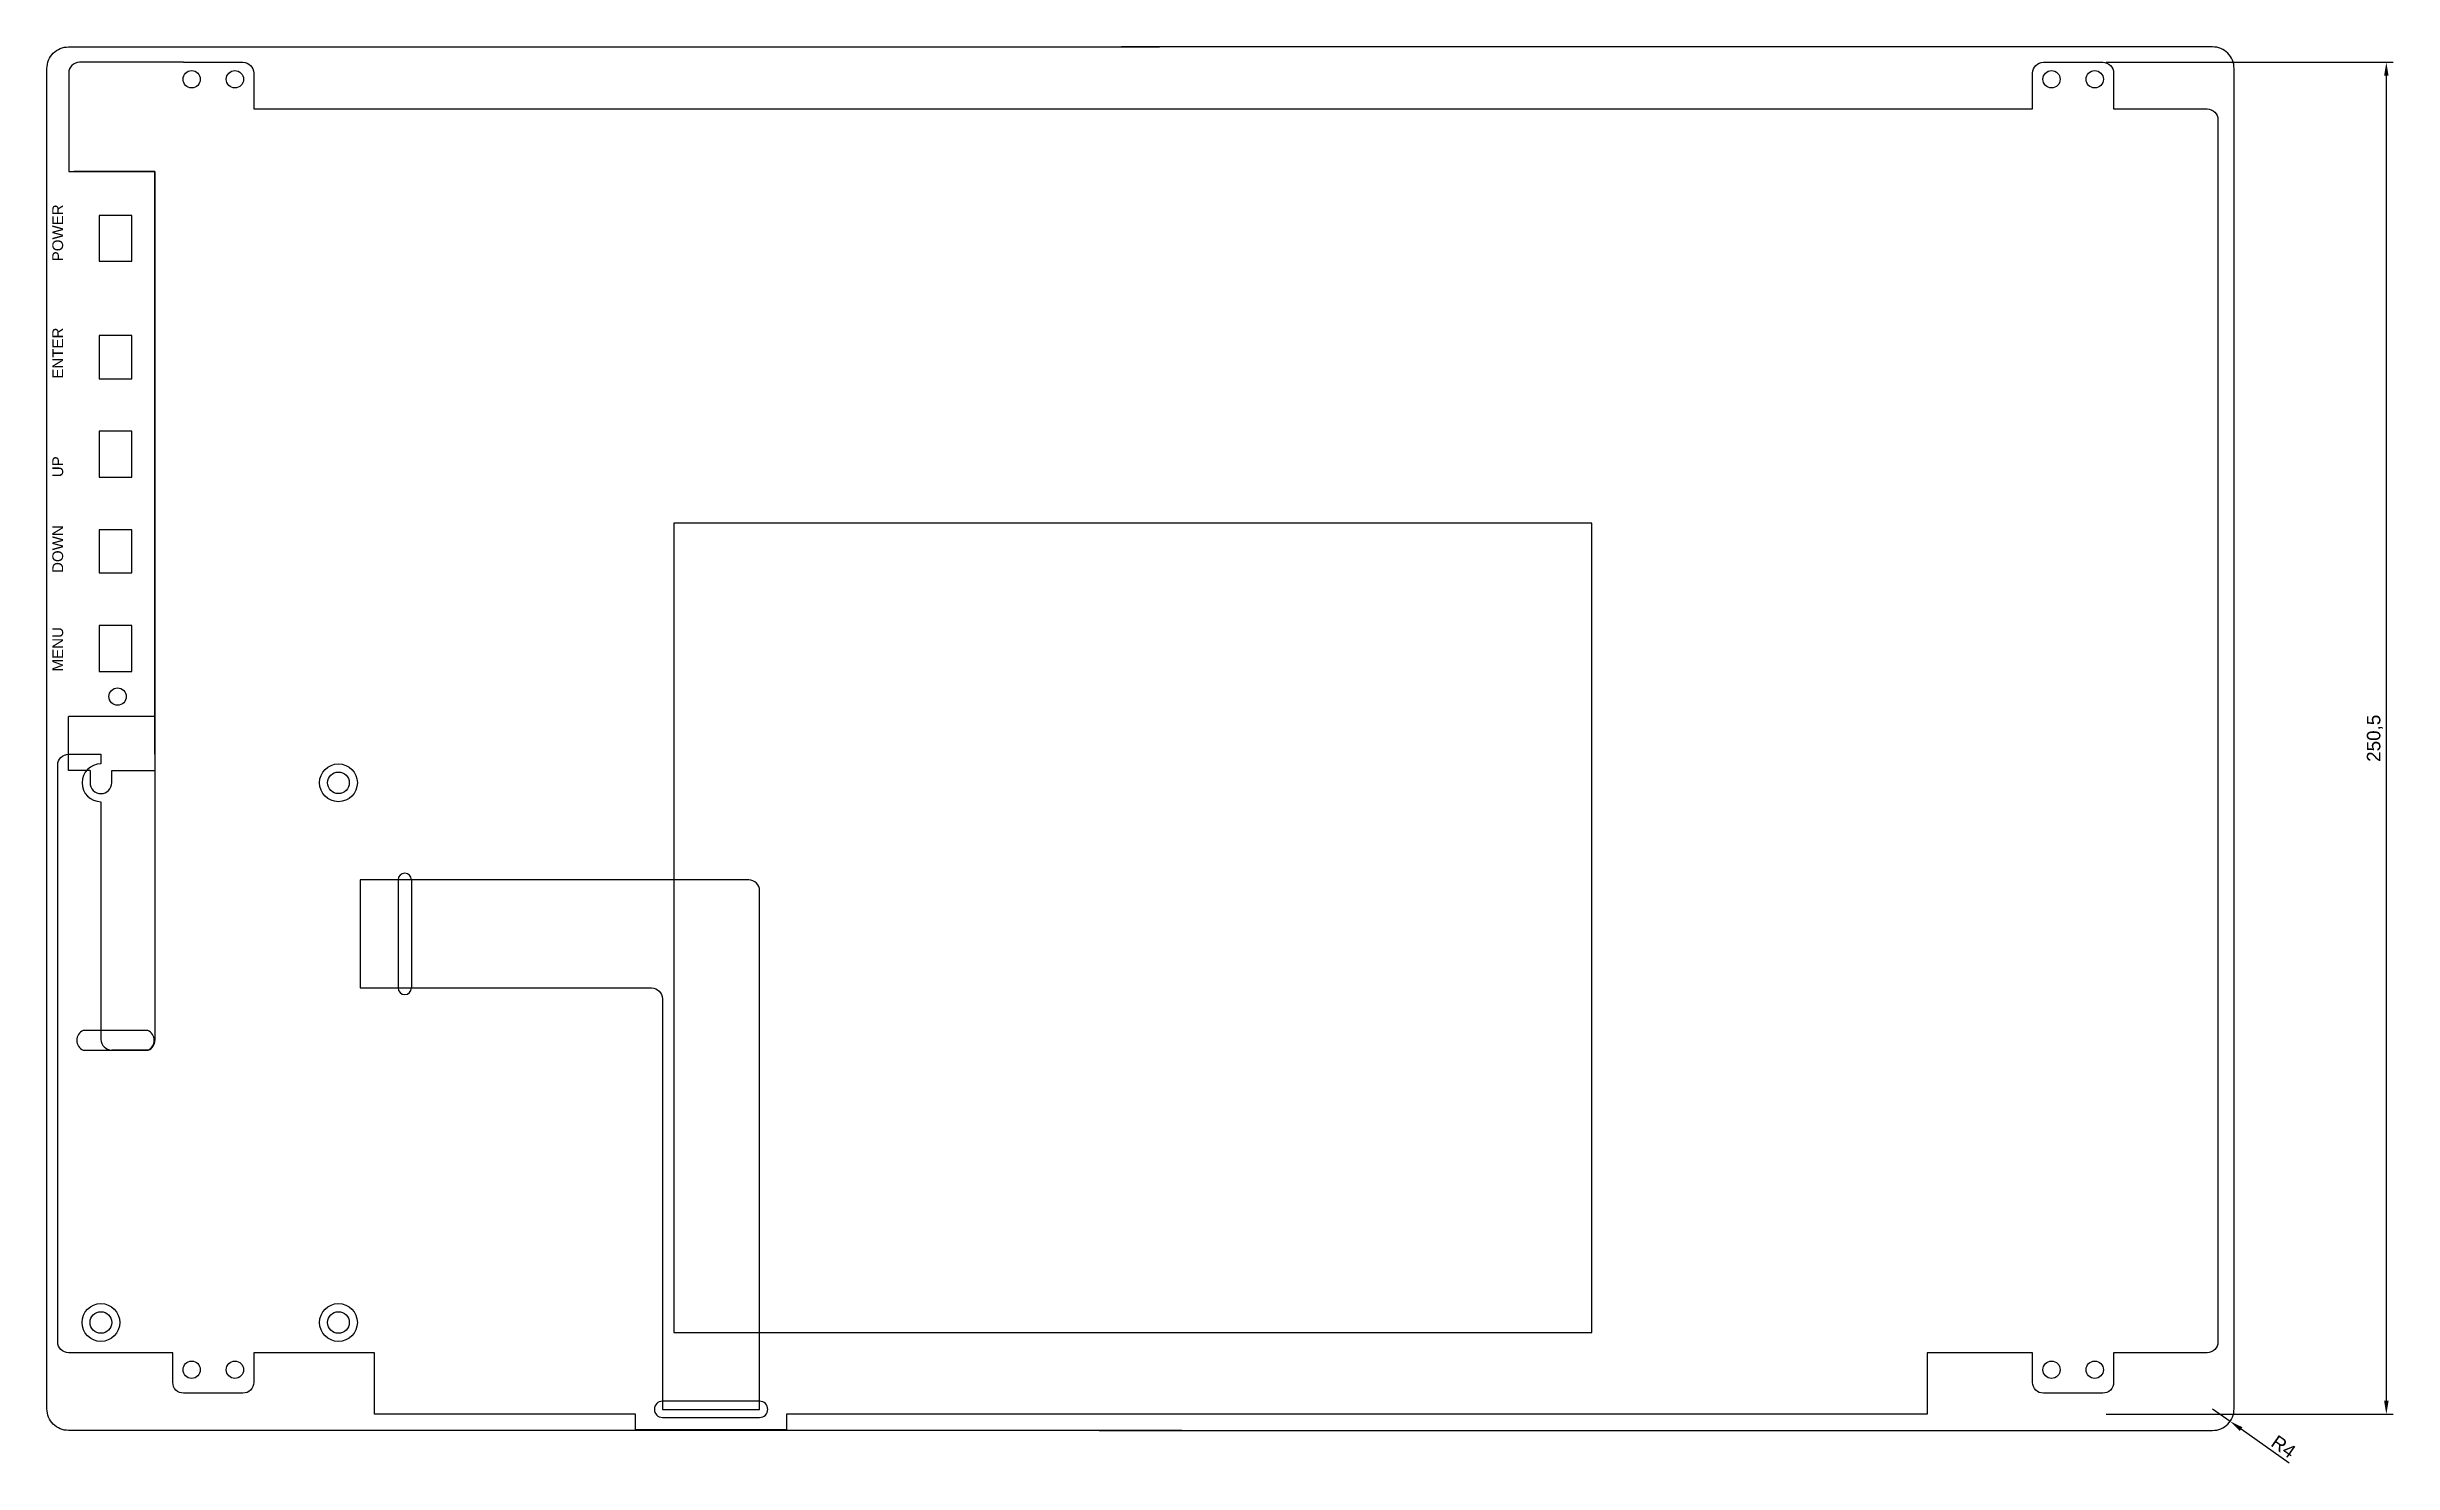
# Model space of a CAD drawing. Header units: millimetres. Extents: x -1635 to 5442, y -1125 to 1353.
# Drawn here: x 2119.8 to 2554.4, y -246.9 to 15.5 of the extents above; entities that cross this region are included whole.
import ezdxf

# ---------------------------------------------------------------- set-up
doc = ezdxf.new("R2010")
doc.units = ezdxf.units.MM
doc.styles.get("Standard").update_dxf_attribs({"font": 'arial.ttf'})
doc.dimstyles.new('ISO-25', dxfattribs={"dimtxt": 2.5, "dimasz": 2.5, "dimexe": 1.25, "dimexo": 0.625, "dimtad": 1, "dimtxsty": 'Standard', "dimcen": 2.5, "dimadec": 0, "dimazin": 0, "dimtfac": 1, "dimtmove": 0, "dimatfit": 3, "dimfxl": 1, "dimarcsym": 0})

msp = doc.modelspace()

# ---------------------------------------------------------------- texts
for s, p in [('POWER', (2122.804, -24.212)), ('ENTER', (2122.804, -45.962)), ('UP', (2122.804, -64.212)), ('DOWN', (2122.804, -81.962)), ('MENU', (2122.804, -100.212))]:
    msp.add_text(s, height=2, rotation=90).set_placement(p)

# ---------------------------------------------------------------- blocks, each defined once
blk = doc.blocks.new('*D49')
at = {"color": 0, "lineweight": -2, "transparency": 16777216}
for p, q in [((2501.24, 12.66), (2554.38, 12.66)), ((2553.13, 10.16), (2553.13, -235.34)), ((2501.24, -237.84), (2554.38, -237.84))]:
    blk.add_line(p, q, dxfattribs=at)
at = {"color": 0, "transparency": 16777216}
for points in [[(2552.72, 10.16), (2553.55, 10.16), (2553.13, 12.66)], [(2552.72, -235.34), (2553.55, -235.34), (2553.13, -237.84)]]:
    blk.add_solid(points, dxfattribs=at)
at = {"layer": 'Defpoints', "color": 0, "transparency": 16777216}
for p in [(2500.62, 12.66), (2500.62, -237.84), (2553.13, -237.84)]:
    blk.add_point(p, dxfattribs=at)
at = {"color": 0, "transparency": 16777216, "insert": (2551.01, -112.59), "char_height": 2.5, "attachment_point": 5, "rotation": 90}
blk.add_mtext('250,5', dxfattribs=at)
blk = doc.blocks.new('*D50')
at = {"color": 0, "lineweight": -2, "transparency": 16777216}
for p, q in [((2520.93, -236.84), (2524.2, -239.15)), ((2535.16, -246.89), (2526.24, -240.59))]:
    blk.add_line(p, q, dxfattribs=at)
at = {"color": 0, "transparency": 16777216}
blk.add_solid([(2526.48, -240.25), (2526, -240.93), (2524.2, -239.15)], dxfattribs=at)
at = {"layer": 'Defpoints', "color": 0, "transparency": 16777216}
for p in [(2520.93, -236.84), (2524.2, -239.15)]:
    blk.add_point(p, dxfattribs=at)
at = {"color": 0, "transparency": 16777216, "insert": (2534.09, -243.84), "char_height": 2.5, "attachment_point": 5, "rotation": 324.7656}
blk.add_mtext('R4', dxfattribs=at)

# ---------------------------------------------------------------- dimensions: what is measured, and where the dimension line sits
dim = msp.add_linear_dim(base=(2553.132, -237.838), p1=(2500.619, 12.662), p2=(2500.619, -237.838), angle=90, dimstyle='ISO-25')
dim.commit()
dim.dimension.update_dxf_attribs({"geometry": '*D49', "text_midpoint": (2551.005, -112.588)})
dim = msp.add_radius_dim(center=(2520.934, -236.838), mpoint=(2524.201, -239.146), dimstyle='ISO-25')
dim.commit()
dim.dimension.update_dxf_attribs({"geometry": '*D50', "text_midpoint": (2533.012, -245.369), "dimtype": 164})

# ---------------------------------------------------------------- linework, layer by layer
for p, q in [((2123.85, 10.662), (2123.85, -7.562)), ((2145.119, 12.662), (2125.85, 12.662)), ((2123.85, -7.562), (2139.804, -7.562)), ((2139.804, -7.562), (2124.804, -7.562)), ((2139.804, -108.562), (2123.804, -108.562)), ((2123.804, -118.562), (2123.804, -108.562)), ((2139.804, -108.562), (2139.804, -118.562)), ((2129.804, -115.562), (2129.804, -117.339)), ((2139.804, -115.562), (2139.804, -168.562)), ((2127.804, -118.562), (2123.804, -118.562)), ((2127.804, -118.562), (2127.804, -120.839)), ((2131.804, -120.839), (2131.804, -118.562)), ((2131.804, -118.562), (2139.804, -118.562)), ((2129.804, -124.339), (2129.804, -168.377)), ((2184.839, -138.839), (2184.839, -158.839)), ((2187.339, -138.839), (2187.339, -158.839)), ((2138.627, -170.377), (2131.804, -170.377))]:
    msp.add_line(p, q)
for points in [[(2330.041, -240.838), (2123.804, -240.838, -0.4142136), (2119.804, -236.838), (2119.804, 11.512, -0.4142136), (2123.804, 15.512), (2153.619, 15.512), (2325.869, 15.512)], [(2314.698, -240.838), (2520.934, -240.838, 0.4142136), (2524.934, -236.838), (2524.934, 11.512, 0.4142136), (2520.934, 15.512), (2491.119, 15.512), (2318.869, 15.512)], [(2145.119, 12.662), (2156.119, 12.662, -0.4142136), (2158.119, 10.662), (2158.119, 4.012), (2487.619, 4.012), (2487.619, 10.662, -0.4142136), (2489.619, 12.662), (2500.619, 12.662, -0.4142136), (2502.619, 10.662), (2502.619, 4.012), (2519.934, 4.012, -0.4142136), (2521.934, 2.012), (2521.934, -224.438, -0.4142136), (2519.934, -226.438), (2502.619, -226.438), (2502.619, -231.938, -0.4142136), (2500.619, -233.938), (2489.619, -233.938, -0.4142136), (2487.619, -231.938), (2487.619, -226.438), (2468.104, -226.438), (2468.104, -237.838), (2256.82, -237.838), (2256.82, -240.738), (2228.819, -240.738), (2228.819, -237.838), (2180.504, -237.838), (2180.504, -226.438), (2158.119, -226.438), (2158.119, -231.938, -0.4142136), (2156.119, -233.938), (2145.119, -233.938, -0.4142136), (2143.119, -231.938), (2143.119, -226.438), (2123.804, -226.438, -0.4142136), (2121.804, -224.438), (2121.804, -117.562, -0.4142136), (2123.804, -115.562), (2129.804, -115.562)], [(2138.627, -170.377, 0.2936761), (2139.804, -168.562, 0.2936761)]]:
    msp.add_lwpolyline(points, format="xyb")
for points in [[(2139.804, -115.562), (2139.804, -7.562)], [(2135.504, -15.712), (2129.504, -15.712), (2129.504, -19.962), (2129.504, -24.212), (2135.504, -24.212)], [(2129.504, -37.962), (2129.504, -41.962), (2129.504, -45.962), (2135.504, -45.962), (2135.504, -37.962)], [(2135.504, -55.712), (2129.504, -55.712), (2129.504, -59.962), (2129.504, -64.212), (2135.504, -64.212)], [(2235.944, -72.719), (2235.944, -222.719), (2405.944, -222.719), (2405.944, -147.719), (2405.944, -72.719)], [(2129.504, -73.962), (2129.504, -77.962), (2129.504, -81.962), (2135.504, -81.962), (2135.504, -73.962)], [(2135.504, -91.712), (2129.504, -91.712), (2129.504, -95.962), (2129.504, -100.212), (2135.504, -100.212)]]:
    msp.add_lwpolyline(points, close=True)
for points in [[(2251.819, -140.839, 0.4142136), (2249.819, -138.839), (2177.804, -138.839), (2177.804, -158.839), (2231.819, -158.839, -0.4142136), (2233.819, -160.839), (2233.819, -236.931), (2251.819, -236.931)], [(2138.504, -170.372, 0.645754), (2138.504, -166.726), (2126.504, -166.726, 0.6457501), (2126.504, -170.372)], [(2233.819, -235.431, 1), (2233.819, -238.431), (2251.819, -238.431, 1), (2251.819, -235.431)]]:
    msp.add_lwpolyline(points, format="xyb", close=True)
for centre, radius in [((2146.619, 9.512), 1.6), ((2146.619, 9.512), 1.6), ((2146.619, 9.512), 1.6), ((2154.619, 9.512), 1.6), ((2154.619, 9.512), 1.6), ((2154.619, 9.512), 1.6), ((2491.119, 9.512), 1.6), ((2491.119, 9.512), 1.6), ((2491.119, 9.512), 1.6), ((2499.119, 9.512), 1.6), ((2499.119, 9.512), 1.6), ((2499.119, 9.512), 1.6), ((2132.894, -104.862), 1.6), ((2173.804, -120.839), 3.5), ((2173.804, -120.839), 2), ((2129.804, -220.839), 3.5), ((2129.804, -220.839), 2), ((2173.804, -220.839), 3.5), ((2173.804, -220.839), 2), ((2146.619, -229.588), 1.6), ((2146.619, -229.588), 1.6), ((2146.619, -229.588), 1.6), ((2154.619, -229.588), 1.6), ((2154.619, -229.588), 1.6), ((2154.619, -229.588), 1.6), ((2491.119, -229.588), 1.6), ((2491.119, -229.588), 1.6), ((2491.119, -229.588), 1.6), ((2499.119, -229.588), 1.6), ((2499.119, -229.588), 1.6), ((2499.119, -229.588), 1.6)]:
    msp.add_circle(centre, radius)
for centre, radius, start, end in [((2125.85, 10.662), 2, 90, 180), ((2129.804, -120.839), 3.5, 90, 270), ((2129.804, -120.839), 2, 180, 0), ((2186.089, -138.839), 1.25, 0, 180), ((2186.089, -158.839), 1.25, 180, 0), ((2131.804, -168.377), 2, 180, 270)]:
    msp.add_arc(centre, radius, start, end)

msp.set_redraw_order([(e.dxf.handle, doc.entitydb.next_handle()) for e in msp.query("TEXT MTEXT ATTDEF DIMENSION ARC_DIMENSION")])  # texts and dimensions are drawn at this point

doc.saveas('drawing.dxf')
